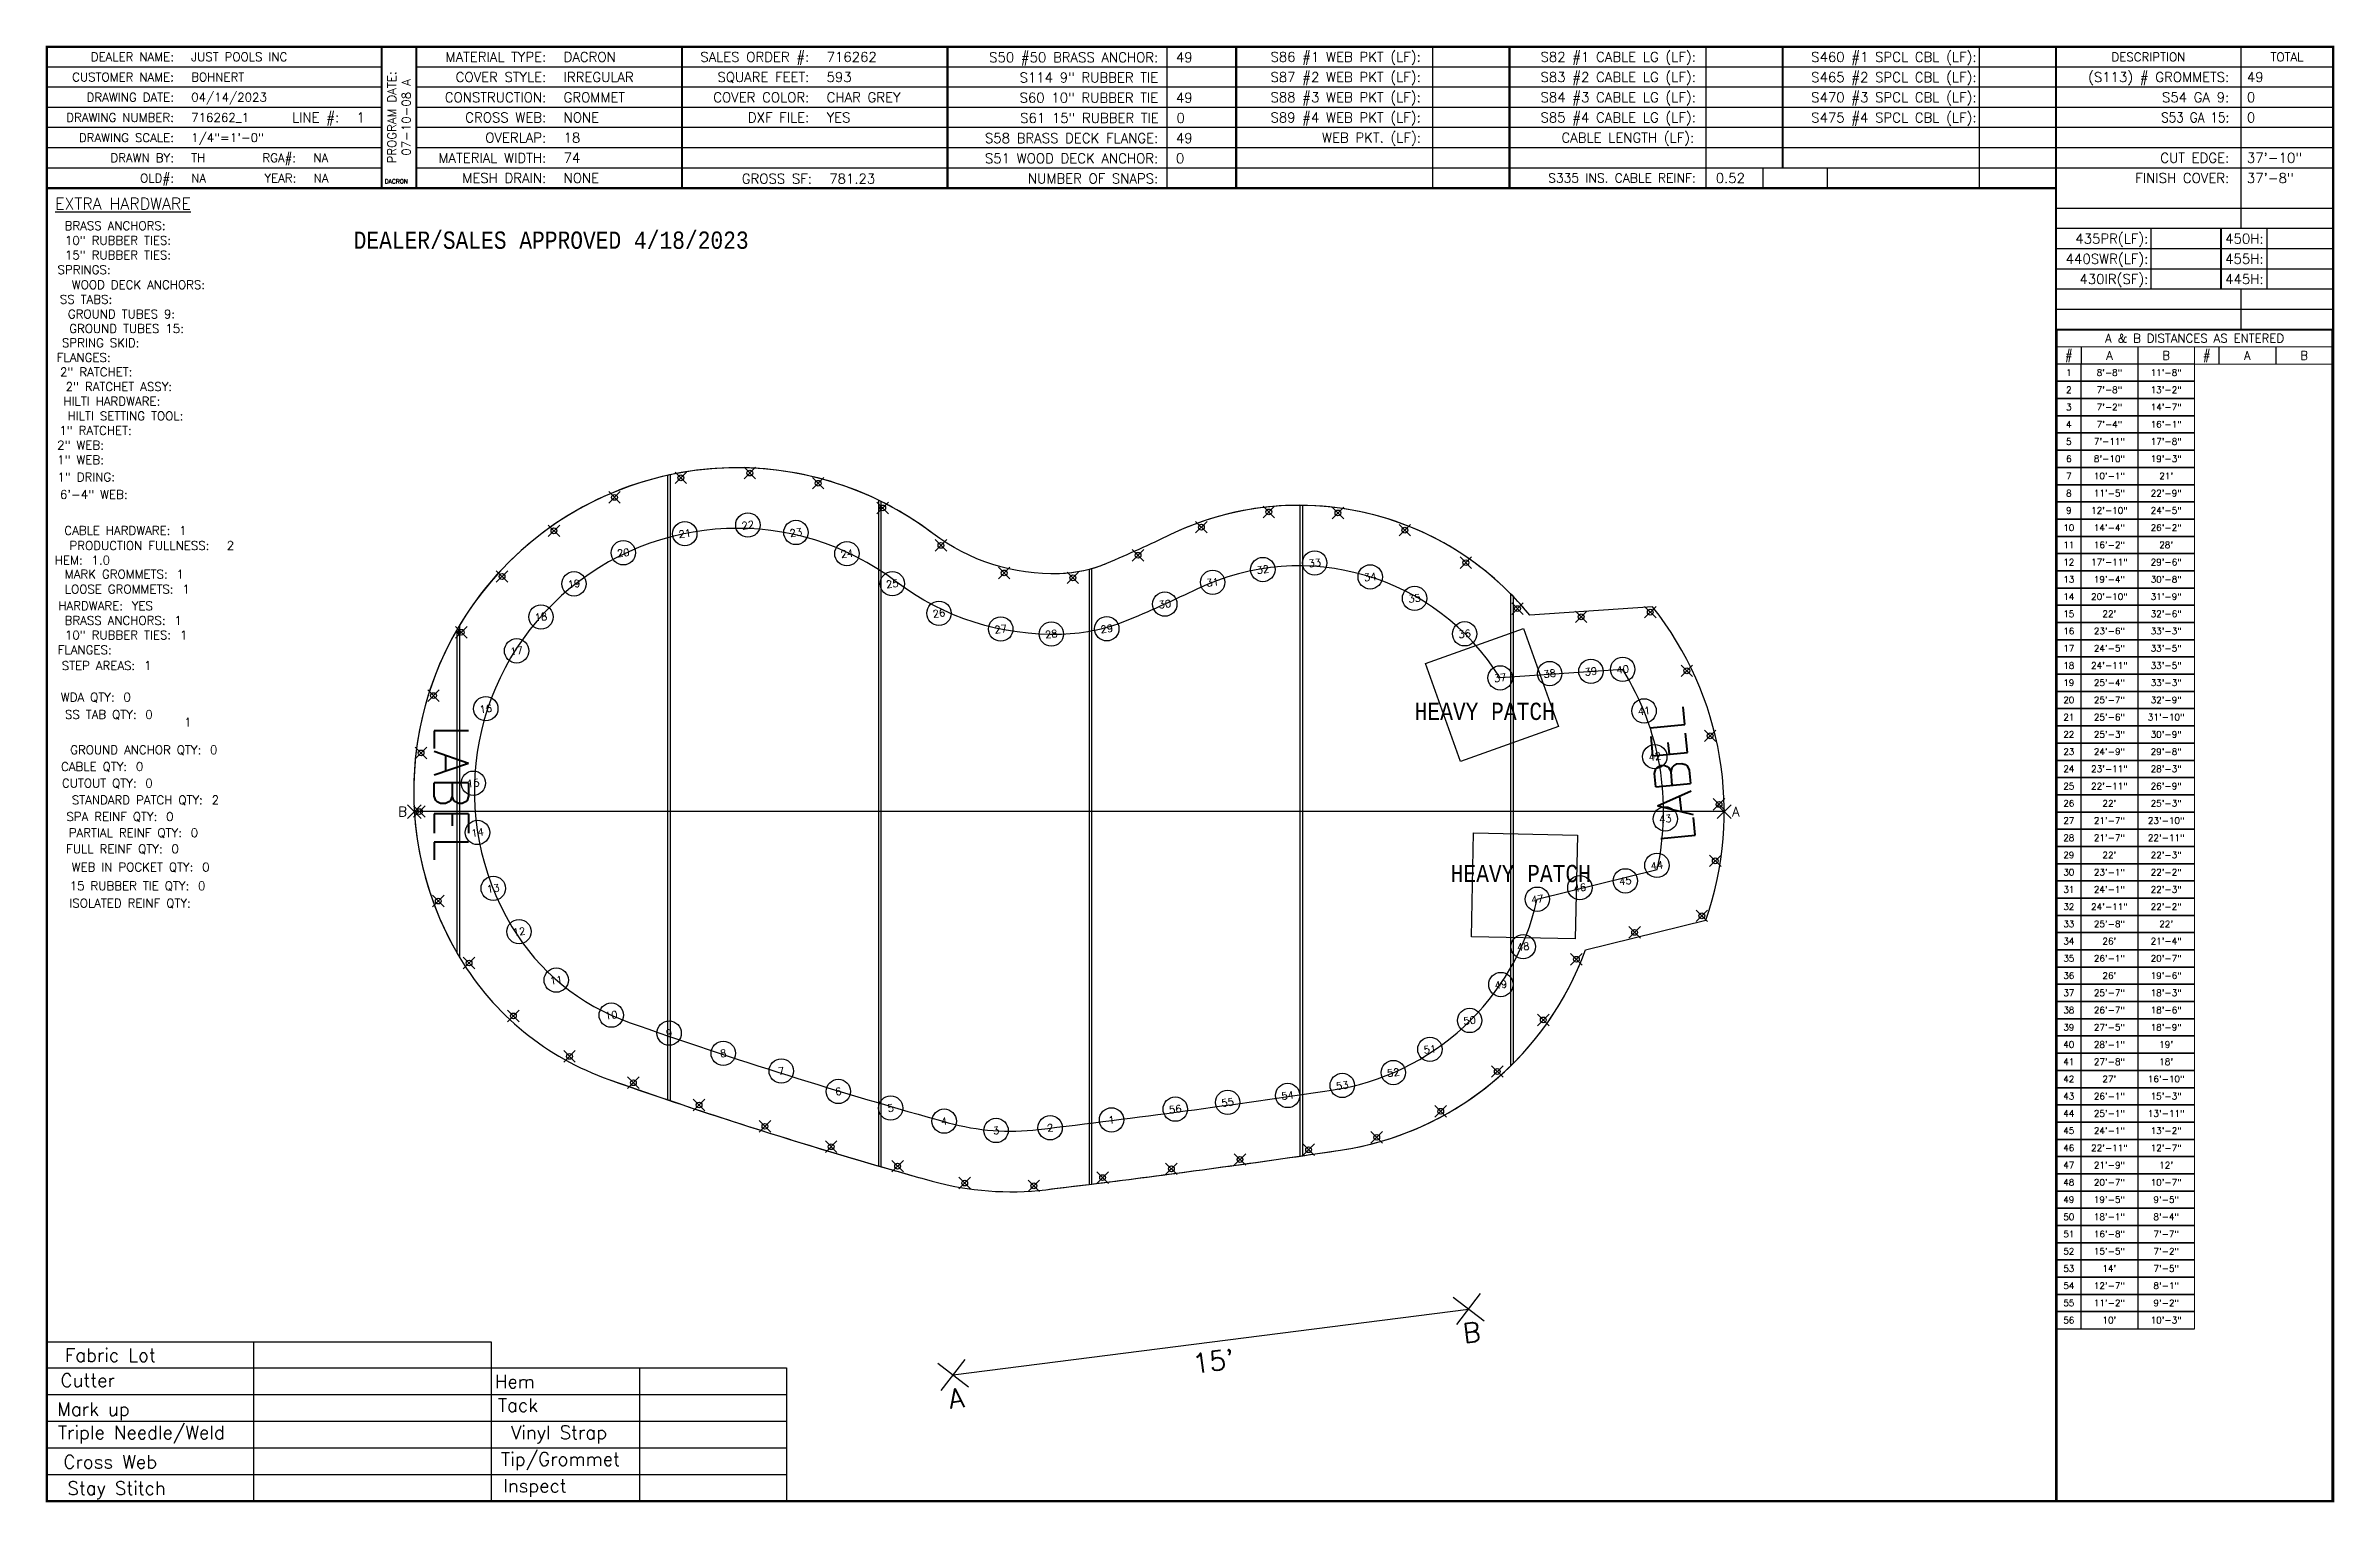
# Paper-space layout 'Drawing' of a CAD drawing. Header units: inches. Extents: x 0 to 198, y 0 to 126.
# The model-space entities are those that its viewports show. They can reach past a viewport. Long polylines and large blocks are cut down to what shows.
import ezdxf
from ezdxf.enums import TextEntityAlignment as Align

# ---------------------------------------------------------------- set-up
doc = ezdxf.new("R2010")
doc.units = ezdxf.units.IN
doc.header["$LTSCALE"] = 12
doc.header["$MEASUREMENT"] = 0
doc.header["$PDMODE"] = 35
doc.header["$PDSIZE"] = 2
doc.linetypes.add('HIDDEN', pattern=[0.375, 0.25, -0.125])
doc.layers.get('0').update_dxf_attribs({"linetype": 'CONTINUOUS'})
doc.layers.get('DEFPOINTS').update_dxf_attribs({"linetype": 'CONTINUOUS'})
for name, color, linetype in [('AB_POINT_LIST', 2, 'CONTINUOUS'), ('AB_POINT_MARKER', 2, 'CONTINUOUS'), ('AB_REFERENCE_LINE', 7, 'CONTINUOUS'), ('ALIGNMENT_LINE', 2, 'CONTINUOUS'), ('BORDER', 6, 'CONTINUOUS'), ('COVER_HEM', 5, 'CONTINUOUS'), ('CUT_PANELS-1', 252, 'CONTINUOUS'), ('CUT_PANELS-2', 252, 'CONTINUOUS'), ('CUT_PANELS-3', 252, 'CONTINUOUS'), ('CUT_PANELS-4', 252, 'CONTINUOUS'), ('CUT_PANELS-5', 252, 'CONTINUOUS'), ('CUT_PANELS-6', 252, 'CONTINUOUS'), ('CUT_PANELS-7', 252, 'CONTINUOUS'), ('GROMMET_MARK', 40, 'CONTINUOUS'), ('INFORMATION', 2, 'CONTINUOUS'), ('POOL_OUTLINE', 4, 'CONTINUOUS'), ('STANDARD_PATCH', 30, 'HIDDEN'), ('TEXT', 7, 'CONTINUOUS')]:
    doc.layers.add(name, color=color, linetype=linetype)
doc.styles.add('designer', font='monotxt.shx', dxfattribs={"width": 0.85})
doc.styles.get("Standard").update_dxf_attribs({"font": 'ROMANS'})
doc.styles.add('TITLEBLOCK1', font='ROMANS')
doc.styles.add('TITLEBLOCK2', font='romans.shx')

psp = doc.layouts.new('Drawing')

# ---------------------------------------------------------------- texts
at = {"style": 'designer', "width": 0.85}
for s, p in [('DEALER/SALES APPROVED 4/18/2023', (26.57, 108.5)), ('HEAVY PATCH', (118.46, 67.68)), ('HEAVY PATCH', (121.58, 53.63))]:
    psp.add_text(s, height=1.5, dxfattribs=at).set_placement(p)
at = {"layer": 'INFORMATION', "style": 'TITLEBLOCK1'}
for s, p in [('DESCRIPTION', (182, 125.12)), ('TOTAL', (194, 125.12))]:
    psp.add_text(s, height=0.75, dxfattribs=at).set_placement(p, align=Align.MIDDLE)
at = {"layer": 'INFORMATION'}
for s, height, p in [('DACRON', 0.375, (29.26, 114.16)), ('%%UEXTRA HARDWARE', 1, (0.72, 111.91))]:
    psp.add_text(s, height=height, dxfattribs=at).set_placement(p)
at = {"layer": 'INFORMATION', "insert": (30.5, 119.88), "char_height": 0.75, "width": 9.0547, "attachment_point": 5, "rotation": 90}
psp.add_mtext('PROGRAM DATE:\\P07-10-08 A', dxfattribs=at)
at = {"layer": 'INFORMATION', "width": 18.4712, "attachment_point": 2}
for s, insert, char_height in [('Fabric Lot', (5.5, 13.23), 1.154), ('Cutter', (3.54, 11.05), 1.154), ('Hem', (40.53, 10.94), 1.154), ('Mark up', (4.03, 8.56), 1.154), ('Tack', (40.79, 8.89), 1.154), ('Vinyl Strap', (44.36, 6.54), 1.1545), ('Cross Web', (5.49, 3.98), 1.154), ('Tip/Grommet', (44.48, 4.23), 1.1545), ('Stay Stitch', (6.04, 1.7), 1.1545), ('Inspect', (42.27, 1.92), 1.154)]:
    psp.add_mtext(s, dxfattribs=dict(at, insert=insert, char_height=char_height))
at = {"layer": 'INFORMATION', "insert": (8.18, 6.54), "char_height": 1.1545, "width": 18.4712, "attachment_point": 2, "style": 'TITLEBLOCK2'}
psp.add_mtext('Triple Needle/Weld', dxfattribs=at)
at = {"layer": 'TEXT', "style": 'TITLEBLOCK1'}
for rotation, p in [(95.3589, (142.8, 57.18)), (270, (33.53, 67.26))]:
    psp.add_text('LABEL', height=3, rotation=rotation, dxfattribs=at).set_placement(p)

msp = doc.modelspace()

# ---------------------------------------------------------------- blocks, each defined once
blk = doc.blocks.new('DXF_FILE')
at = {"style": 'TITLEBLOCK1'}
blk.add_text('DXF FILE:', height=0.844, dxfattribs=at).set_placement((11.74, 0.86), align=Align.MIDDLE_RIGHT)
at = {"style": 'TITLEBLOCK2'}
blk.add_attdef('DXF_FILE', text='', height=0.844, dxfattribs=at).set_placement((13.24, 0.86), align=Align.MIDDLE_LEFT)
blk = doc.blocks.new('COLOR')
at = {"style": 'TITLEBLOCK1'}
blk.add_text('COVER COLOR:', height=0.8438, dxfattribs=at).set_placement((11.74, 0.86), align=Align.MIDDLE_RIGHT)
at = {"style": 'TITLEBLOCK2'}
blk.add_attdef('COVER_COLOR', text='', height=0.844, dxfattribs=at).set_placement((13.24, 0.86), align=Align.MIDDLE_LEFT)
blk = doc.blocks.new('DRAWN_BY')
at = {"style": 'TITLEBLOCK1'}
blk.add_text('DRAWN BY:', height=0.75, dxfattribs=at).set_placement((10.94, 0.86), align=Align.MIDDLE_RIGHT)
at = {"style": 'TITLEBLOCK2'}
blk.add_attdef('DRAWN_BY', text='', height=0.75, dxfattribs=at).set_placement((12.44, 0.86), align=Align.MIDDLE_LEFT)
blk = doc.blocks.new('DRAWING_SCALE')
at = {"style": 'TITLEBLOCK1'}
blk.add_text('DRAWING SCALE:', height=0.75, dxfattribs=at).set_placement((10.94, 0.86), align=Align.MIDDLE_RIGHT)
at = {"style": 'TITLEBLOCK2'}
blk.add_attdef('DRAWING_SCALE', text='', height=0.75, dxfattribs=at).set_placement((12.44, 0.86), align=Align.MIDDLE_LEFT)
blk = doc.blocks.new('DRAWING_NUMBER')
at = {"style": 'TITLEBLOCK1'}
blk.add_text('DRAWING NUMBER:', height=0.75, dxfattribs=at).set_placement((10.94, 0.86), align=Align.MIDDLE_RIGHT)
at = {"style": 'TITLEBLOCK2'}
blk.add_attdef('DRAWING_NUMBER', text='', height=0.75, dxfattribs=at).set_placement((12.44, 0.86), align=Align.MIDDLE_LEFT)
blk = doc.blocks.new('DRAWING_DATE')
at = {"style": 'TITLEBLOCK1'}
blk.add_text('DRAWING DATE:', height=0.75, dxfattribs=at).set_placement((10.94, 0.86), align=Align.MIDDLE_RIGHT)
at = {"style": 'TITLEBLOCK2'}
blk.add_attdef('DRAWING_DATE', text='', height=0.75, dxfattribs=at).set_placement((12.44, 0.86), align=Align.MIDDLE_LEFT)
blk = doc.blocks.new('CUSTOMER_NAME')
at = {"style": 'TITLEBLOCK1'}
blk.add_text('CUSTOMER NAME:', height=0.75, dxfattribs=at).set_placement((10.94, 0.86), align=Align.MIDDLE_RIGHT)
at = {"style": 'TITLEBLOCK2'}
blk.add_attdef('CUSTOMER_NAME', text='', height=0.75, dxfattribs=at).set_placement((12.44, 0.86), align=Align.MIDDLE_LEFT)
blk = doc.blocks.new('DEALER_NAME')
at = {"style": 'TITLEBLOCK1'}
blk.add_text('DEALER NAME:', height=0.75, dxfattribs=at).set_placement((10.94, 0.86), align=Align.MIDDLE_RIGHT)
at = {"style": 'TITLEBLOCK2'}
blk.add_attdef('DEALER_NAME', text='', height=0.75, dxfattribs=at).set_placement((12.44, 0.86), align=Align.MIDDLE_LEFT)
blk = doc.blocks.new('SALES_ORDER')
at = {"style": 'TITLEBLOCK1'}
blk.add_text('SALES ORDER #:', height=0.8438, dxfattribs=at).set_placement((11.74, 0.86), align=Align.MIDDLE_RIGHT)
at = {"style": 'TITLEBLOCK2'}
blk.add_attdef('SALES_ORDER', text='', height=0.844, dxfattribs=at).set_placement((13.24, 0.86), align=Align.MIDDLE_LEFT)
blk = doc.blocks.new('SQUARE_FEET')
at = {"style": 'TITLEBLOCK1'}
blk.add_text('SQUARE FEET:', height=0.8438, dxfattribs=at).set_placement((11.74, 0.86), align=Align.MIDDLE_RIGHT)
at = {"style": 'TITLEBLOCK2'}
blk.add_attdef('SQUARE_FEET', text='', height=0.844, dxfattribs=at).set_placement((13.24, 0.86), align=Align.MIDDLE_LEFT)
blk = doc.blocks.new('MESH_DRAIN')
at = {"style": 'TITLEBLOCK1'}
blk.add_text('MESH DRAIN:', height=0.8438, dxfattribs=at).set_placement((11.74, 0.86), align=Align.MIDDLE_RIGHT)
at = {"style": 'TITLEBLOCK2'}
blk.add_attdef('MESH_DRAIN', text='', height=0.844, dxfattribs=at).set_placement((13.24, 0.86), align=Align.MIDDLE_LEFT)
blk = doc.blocks.new('MATERIAL_WIDTH')
at = {"style": 'TITLEBLOCK1'}
blk.add_text('MATERIAL WIDTH:', height=0.8438, dxfattribs=at).set_placement((11.33, 0.86), align=Align.MIDDLE_RIGHT)
at = {"style": 'TITLEBLOCK2'}
blk.add_attdef('MATERIAL_WIDTH', text='', height=0.844, dxfattribs=at).set_placement((12.83, 0.86), align=Align.MIDDLE_LEFT)
blk = doc.blocks.new('OVERLAP')
at = {"style": 'TITLEBLOCK1'}
blk.add_text('OVERLAP:', height=0.844, dxfattribs=at).set_placement((11.33, 0.86), align=Align.MIDDLE_RIGHT)
at = {"style": 'TITLEBLOCK2'}
blk.add_attdef('OVERLAP', text='', height=0.844, dxfattribs=at).set_placement((12.83, 0.86), align=Align.MIDDLE_LEFT)
blk = doc.blocks.new('WEB_SPACING')
at = {"style": 'TITLEBLOCK1'}
blk.add_text('CROSS WEB:', height=0.844, dxfattribs=at).set_placement((11.33, 0.86), align=Align.MIDDLE_RIGHT)
at = {"style": 'TITLEBLOCK2'}
blk.add_attdef('CROSS_WEB', text='', height=0.844, dxfattribs=at).set_placement((12.83, 0.86), align=Align.MIDDLE_LEFT)
blk = doc.blocks.new('CONSTRUCT')
at = {"style": 'TITLEBLOCK1'}
blk.add_text('CONSTRUCTION:', height=0.8438, dxfattribs=at).set_placement((11.33, 0.86), align=Align.MIDDLE_RIGHT)
at = {"style": 'TITLEBLOCK2'}
blk.add_attdef('CONSTRUCTION', text='', height=0.844, dxfattribs=at).set_placement((12.83, 0.86), align=Align.MIDDLE_LEFT)
blk = doc.blocks.new('STYLE')
at = {"style": 'TITLEBLOCK1'}
blk.add_text('COVER STYLE:', height=0.8438, dxfattribs=at).set_placement((11.33, 0.86), align=Align.MIDDLE_RIGHT)
at = {"style": 'TITLEBLOCK2'}
blk.add_attdef('COVER_STYLE', text='', height=0.844, dxfattribs=at).set_placement((12.83, 0.86), align=Align.MIDDLE_LEFT)
blk = doc.blocks.new('MATERIAL')
at = {"style": 'TITLEBLOCK1'}
blk.add_text('MATERIAL TYPE:', height=0.8438, dxfattribs=at).set_placement((11.33, 0.86), align=Align.MIDDLE_RIGHT)
at = {"style": 'TITLEBLOCK2'}
blk.add_attdef('MATERIAL_TYPE', text='', height=0.844, dxfattribs=at).set_placement((12.83, 0.86), align=Align.MIDDLE_LEFT)
blk = doc.blocks.new('GROMMETS')
at = {"style": 'TITLEBLOCK1'}
blk.add_text('(S113) # GROMMETS:', height=0.8438, dxfattribs=at).set_placement((-0.99, 0.86), align=Align.MIDDLE_RIGHT)
at = {"style": 'TITLEBLOCK2'}
blk.add_attdef('TOTAL', text='', height=0.844, dxfattribs=at).set_placement((0.54, 0.86), align=Align.MIDDLE_LEFT)
blk = doc.blocks.new('CUT_EDGE')
at = {"style": 'TITLEBLOCK1'}
blk.add_text('CUT EDGE:', height=0.844, dxfattribs=at).set_placement((-0.99, 0.86), align=Align.MIDDLE_RIGHT)
at = {"style": 'TITLEBLOCK2'}
blk.add_attdef('TOTAL', text='', height=0.844, dxfattribs=at).set_placement((0.54, 0.86), align=Align.MIDDLE_LEFT)
blk = doc.blocks.new('FINISH_COVER')
at = {"style": 'TITLEBLOCK1'}
blk.add_text('FINISH COVER:', height=0.8438, dxfattribs=at).set_placement((-0.99, 0.86), align=Align.MIDDLE_RIGHT)
at = {"style": 'TITLEBLOCK2'}
blk.add_attdef('TOTAL', text='', height=0.844, dxfattribs=at).set_placement((0.54, 0.86), align=Align.MIDDLE_LEFT)
blk = doc.blocks.new('INS_CABLE_REINF')
at = {"style": 'TITLEBLOCK1'}
blk.add_text('S335 INS. CABLE REINF:', height=0.7812, dxfattribs=at).set_placement((-0.99, 0.86), align=Align.MIDDLE_RIGHT)
at = {"style": 'TITLEBLOCK2'}
for tag, p in [('RATE', (2, 0.86)), ('QUANTITY', (7.5, 0.86)), ('TOTAL', (13.5, 0.86))]:
    blk.add_attdef(tag, text='', height=0.844, dxfattribs=at).set_placement(p, align=Align.MIDDLE)
blk = doc.blocks.new('CABLE_LENGTH')
at = {"style": 'TITLEBLOCK1'}
blk.add_text('CABLE LENGTH (LF):', height=0.8438, dxfattribs=at).set_placement((-1, 0.88), align=Align.MIDDLE_RIGHT)
at = {"style": 'TITLEBLOCK2'}
blk.add_attdef('TOTAL', text='', height=0.844, dxfattribs=at).set_placement((0.53, 0.88), align=Align.MIDDLE_LEFT)
blk = doc.blocks.new('GROSS_SF')
at = {"style": 'TITLEBLOCK1'}
blk.add_text('GROSS SF:', height=0.844, dxfattribs=at).set_placement((11.14, 0.88), align=Align.MIDDLE_RIGHT)
at = {"style": 'TITLEBLOCK2'}
blk.add_attdef('GROSS_SF', text='', height=0.844, dxfattribs=at).set_placement((12.64, 0.88), align=Align.MIDDLE_LEFT)
blk = doc.blocks.new('CABLE_LENGTH_1_SALES_ENTRY')
at = {"style": 'TITLEBLOCK1'}
blk.add_text('S82 #1 CABLE LG (LF):', height=0.8438, dxfattribs=at).set_placement((15.56, 0.88), align=Align.MIDDLE_RIGHT)
at = {"style": 'TITLEBLOCK2'}
blk.add_attdef('TOTAL', text='', height=0.844, dxfattribs=at).set_placement((16.53, 0.88), align=Align.MIDDLE_LEFT)
blk = doc.blocks.new('CABLE_LENGTH_2_SALES_ENTRY')
at = {"style": 'TITLEBLOCK1'}
blk.add_text('S83 #2 CABLE LG (LF):', height=0.8438, dxfattribs=at).set_placement((15.56, 0.88), align=Align.MIDDLE_RIGHT)
at = {"style": 'TITLEBLOCK2'}
blk.add_attdef('TOTAL', text='', height=0.844, dxfattribs=at).set_placement((16.53, 0.88), align=Align.MIDDLE_LEFT)
blk = doc.blocks.new('CABLE_LENGTH_3_SALES_ENTRY')
at = {"style": 'TITLEBLOCK1'}
blk.add_text('S84 #3 CABLE LG (LF):', height=0.8438, dxfattribs=at).set_placement((15.56, 0.88), align=Align.MIDDLE_RIGHT)
at = {"style": 'TITLEBLOCK2'}
blk.add_attdef('TOTAL', text='', height=0.844, dxfattribs=at).set_placement((16.53, 0.88), align=Align.MIDDLE_LEFT)
blk = doc.blocks.new('CABLE_LENGTH_4_SALES_ENTRY')
at = {"style": 'TITLEBLOCK1'}
blk.add_text('S85 #4 CABLE LG (LF):', height=0.8438, dxfattribs=at).set_placement((15.56, 0.88), align=Align.MIDDLE_RIGHT)
at = {"style": 'TITLEBLOCK2'}
blk.add_attdef('TOTAL', text='', height=0.844, dxfattribs=at).set_placement((16.53, 0.88), align=Align.MIDDLE_LEFT)
blk = doc.blocks.new('S50')
at = {"style": 'TITLEBLOCK1'}
blk.add_text('S50 #50 BRASS ANCHOR:', height=0.8438, dxfattribs=at).set_placement((17.3, 0.84), align=Align.MIDDLE_RIGHT)
at = {"style": 'TITLEBLOCK2'}
blk.add_attdef('S50', text='', height=0.844, dxfattribs=at).set_placement((18.83, 0.84), align=Align.MIDDLE_LEFT)
blk = doc.blocks.new('S51')
at = {"style": 'TITLEBLOCK1'}
blk.add_text('S51 WOOD DECK ANCHOR:', height=0.8438, dxfattribs=at).set_placement((17.3, 0.84), align=Align.MIDDLE_RIGHT)
at = {"style": 'TITLEBLOCK2'}
blk.add_attdef('S51', text='', height=0.844, dxfattribs=at).set_placement((18.83, 0.84), align=Align.MIDDLE_LEFT)
blk = doc.blocks.new('S58')
at = {"style": 'TITLEBLOCK1'}
blk.add_text('S58 BRASS DECK FLANGE:', height=0.8438, dxfattribs=at).set_placement((17.3, 0.84), align=Align.MIDDLE_RIGHT)
at = {"style": 'TITLEBLOCK2'}
blk.add_attdef('S58', text='', height=0.844, dxfattribs=at).set_placement((18.83, 0.84), align=Align.MIDDLE_LEFT)
blk = doc.blocks.new('S60')
at = {"style": 'TITLEBLOCK1'}
blk.add_text('S60 10" RUBBER TIE', height=0.8438, dxfattribs=at).set_placement((17.3, 0.84), align=Align.MIDDLE_RIGHT)
at = {"style": 'TITLEBLOCK2'}
blk.add_attdef('S60', text='', height=0.844, dxfattribs=at).set_placement((18.83, 0.84), align=Align.MIDDLE_LEFT)
blk = doc.blocks.new('S61')
at = {"style": 'TITLEBLOCK1'}
blk.add_text('S61 15" RUBBER TIE', height=0.8438, dxfattribs=at).set_placement((17.3, 0.84), align=Align.MIDDLE_RIGHT)
at = {"style": 'TITLEBLOCK2'}
blk.add_attdef('S61', text='', height=0.844, dxfattribs=at).set_placement((18.83, 0.84), align=Align.MIDDLE_LEFT)
blk = doc.blocks.new('S114')
at = {"style": 'TITLEBLOCK1'}
blk.add_text('S114 9" RUBBER TIE', height=0.8438, dxfattribs=at).set_placement((17.3, 0.84), align=Align.MIDDLE_RIGHT)
at = {"style": 'TITLEBLOCK2'}
blk.add_attdef('S114', text='', height=0.844, dxfattribs=at).set_placement((18.83, 0.84), align=Align.MIDDLE_LEFT)
blk = doc.blocks.new('HEM')
at = {"style": 'TITLEBLOCK1'}
blk.add_text('HEM:', height=0.75, dxfattribs=at).set_placement((0, 0), align=Align.MIDDLE_RIGHT)
at = {"style": 'TITLEBLOCK2'}
blk.add_attdef('HEM', text='', height=0.75, dxfattribs=at).set_placement((0.76, 0), align=Align.MIDDLE_LEFT)
blk = doc.blocks.new('FULLNESS')
at = {"style": 'TITLEBLOCK1'}
blk.add_text('PRODUCTION FULLNESS:', height=0.75, dxfattribs=at).set_placement((13.85, -0.86), align=Align.MIDDLE_RIGHT)
at = {"style": 'TITLEBLOCK2'}
blk.add_attdef('PRODUCTION_FULLNESS', text='', height=0.75, dxfattribs=at).set_placement((15.35, -0.86), align=Align.MIDDLE_LEFT)
blk = doc.blocks.new('MARK_GROMMETS')
at = {"style": 'TITLEBLOCK1'}
blk.add_text('MARK GROMMETS:', height=0.75, dxfattribs=at).set_placement((0, 0), align=Align.MIDDLE_RIGHT)
at = {"style": 'TITLEBLOCK2'}
blk.add_attdef('MARK_GROMMETS', text='', height=0.75, dxfattribs=at).set_placement((0.76, 0), align=Align.MIDDLE_LEFT)
blk = doc.blocks.new('HARDWARE')
at = {"style": 'TITLEBLOCK1'}
blk.add_text('HARDWARE:', height=0.75, dxfattribs=at).set_placement((0, 0), align=Align.MIDDLE_RIGHT)
at = {"style": 'TITLEBLOCK2'}
blk.add_attdef('HARDWARE', text='', height=0.75, dxfattribs=at).set_placement((0.76, 0), align=Align.MIDDLE_LEFT)
blk = doc.blocks.new('BRASS_ANCHORS')
at = {"style": 'TITLEBLOCK1'}
blk.add_text('BRASS ANCHORS:', height=0.75, dxfattribs=at).set_placement((10.28, -7.41), align=Align.MIDDLE_RIGHT)
at = {"style": 'TITLEBLOCK2'}
blk.add_attdef('BRASS_ANCHORS', text='', height=0.75, dxfattribs=at).set_placement((11.04, -7.41), align=Align.MIDDLE_LEFT)
blk = doc.blocks.new('flanges')
at = {"style": 'TITLEBLOCK1'}
blk.add_text('FLANGES:', height=0.75, dxfattribs=at).set_placement((0, 0), align=Align.MIDDLE_RIGHT)
at = {"style": 'TITLEBLOCK2'}
blk.add_attdef('FLANGES', text='', height=0.75, dxfattribs=at).set_placement((0.76, 0), align=Align.MIDDLE_LEFT)
blk = doc.blocks.new('10_RUBBER_TIES')
at = {"style": 'TITLEBLOCK1'}
blk.add_text('10" RUBBER TIES:', height=0.75, dxfattribs=at).set_placement((10.76, -8.54), align=Align.MIDDLE_RIGHT)
at = {"style": 'TITLEBLOCK2'}
blk.add_attdef('10_RUBBER_TIES', text='', height=0.75, dxfattribs=at).set_placement((11.53, -8.54), align=Align.MIDDLE_LEFT)
blk = doc.blocks.new('EH_BRASS_ANCHORS')
at = {"style": 'TITLEBLOCK1'}
blk.add_text('BRASS ANCHORS:', height=0.75, dxfattribs=at).set_placement((10.28, 0), align=Align.MIDDLE_RIGHT)
at = {"style": 'TITLEBLOCK2'}
blk.add_attdef('EXTRA_BRASS_ANCHORS', text='', height=0.75, dxfattribs=at).set_placement((11.04, 0), align=Align.MIDDLE_LEFT)
blk = doc.blocks.new('EH_10_RUBBER_TIES')
at = {"style": 'TITLEBLOCK1'}
blk.add_text('10" RUBBER TIES:', height=0.75, dxfattribs=at).set_placement((10.76, 0), align=Align.MIDDLE_RIGHT)
at = {"style": 'TITLEBLOCK2'}
blk.add_attdef('EXTRA_10_RUBBER_TIES', text='', height=0.75, dxfattribs=at).set_placement((11.53, 0), align=Align.MIDDLE_LEFT)
blk = doc.blocks.new('EH_15_RUBBER_TIES')
at = {"style": 'TITLEBLOCK1'}
blk.add_text('15" RUBBER TIES:', height=0.75, dxfattribs=at).set_placement((10.76, 0), align=Align.MIDDLE_RIGHT)
at = {"style": 'TITLEBLOCK2'}
blk.add_attdef('EXTRA_15_RUBBER_TIES', text='', height=0.75, dxfattribs=at).set_placement((11.53, 0), align=Align.MIDDLE_LEFT)
blk = doc.blocks.new('EH_SPRINGS')
at = {"style": 'TITLEBLOCK1'}
blk.add_text('SPRINGS:', height=0.75, dxfattribs=at).set_placement((5.52, 0), align=Align.MIDDLE_RIGHT)
at = {"style": 'TITLEBLOCK2'}
blk.add_attdef('EXTRA_SPRINGS', text='', height=0.75, dxfattribs=at).set_placement((6.28, 0), align=Align.MIDDLE_LEFT)
blk = doc.blocks.new('EH_WOOD_DECK_ANCHORS')
at = {"style": 'TITLEBLOCK1'}
blk.add_text('WOOD DECK ANCHORS:', height=0.75, dxfattribs=at).set_placement((13.7, -0.04), align=Align.MIDDLE_RIGHT)
at = {"style": 'TITLEBLOCK2'}
blk.add_attdef('EXTRA_WOOD_DECK_ANCHORS', text='', height=0.75, dxfattribs=at).set_placement((14.46, -0.04), align=Align.MIDDLE_LEFT)
blk = doc.blocks.new('EH_SS_TABS')
at = {"style": 'TITLEBLOCK1'}
blk.add_text('SS TABS:', height=0.75, dxfattribs=at).set_placement((5.66, -0.04), align=Align.MIDDLE_RIGHT)
at = {"style": 'TITLEBLOCK2'}
blk.add_attdef('EXTRA_SS_TABS', text='', height=0.75, dxfattribs=at).set_placement((6.43, -0.04), align=Align.MIDDLE_LEFT)
blk = doc.blocks.new('EH_SKID')
at = {"style": 'TITLEBLOCK1'}
blk.add_text('SPRING SKID:', height=0.75, dxfattribs=at).set_placement((8.02, 0), align=Align.MIDDLE_RIGHT)
at = {"style": 'TITLEBLOCK2'}
blk.add_attdef('EXTRA_SPRING_SKID', text='', height=0.75, dxfattribs=at).set_placement((8.78, 0), align=Align.MIDDLE_LEFT)
blk = doc.blocks.new('EH_FLANGES')
at = {"style": 'TITLEBLOCK1'}
blk.add_text('FLANGES:', height=0.75, dxfattribs=at).set_placement((5.52, 0), align=Align.MIDDLE_RIGHT)
at = {"style": 'TITLEBLOCK2'}
blk.add_attdef('EXTRA_FLANGES', text='', height=0.75, dxfattribs=at).set_placement((6.28, 0), align=Align.MIDDLE_LEFT)
blk = doc.blocks.new('EH_2_RATCHET')
at = {"style": 'TITLEBLOCK1'}
blk.add_text('2" RATCHET:', height=0.75, dxfattribs=at).set_placement((7.41, 0), align=Align.MIDDLE_RIGHT)
at = {"style": 'TITLEBLOCK2'}
blk.add_attdef('EXTRA_2_RATCHET', text='', height=0.75, dxfattribs=at).set_placement((8.17, 0), align=Align.MIDDLE_LEFT)
blk = doc.blocks.new('EH_HILTI_HARDWARE')
at = {"style": 'TITLEBLOCK1'}
blk.add_text('HILTI HARDWARE:', height=0.75, dxfattribs=at).set_placement((9.82, 0), align=Align.MIDDLE_RIGHT)
at = {"style": 'TITLEBLOCK2'}
blk.add_attdef('EXTRA_HILTI_HARDWARE', text='', height=0.75, dxfattribs=at).set_placement((10.59, 0), align=Align.MIDDLE_LEFT)
blk = doc.blocks.new('EH_HILTI_SETTING_TOOL')
at = {"style": 'TITLEBLOCK1'}
blk.add_text('HILTI SETTING TOOL:', height=0.75, dxfattribs=at).set_placement((11.82, 0), align=Align.MIDDLE_RIGHT)
at = {"style": 'TITLEBLOCK2'}
blk.add_attdef('EXTRA_HILTI_SETTING_TOOL', text='', height=0.75, dxfattribs=at).set_placement((12.59, 0), align=Align.MIDDLE_LEFT)
blk = doc.blocks.new('EH_1_RATCHET')
at = {"style": 'TITLEBLOCK1'}
blk.add_text('1" RATCHET:', height=0.75, dxfattribs=at).set_placement((7.35, 0), align=Align.MIDDLE_RIGHT)
at = {"style": 'TITLEBLOCK2'}
blk.add_attdef('EXTRA_1_RATCHET', text='', height=0.75, dxfattribs=at).set_placement((8.11, 0), align=Align.MIDDLE_LEFT)
blk = doc.blocks.new('EH_2_WEB')
at = {"style": 'TITLEBLOCK1'}
blk.add_text('2" WEB:', height=0.75, dxfattribs=at).set_placement((4.94, 0), align=Align.MIDDLE_RIGHT)
at = {"style": 'TITLEBLOCK2'}
blk.add_attdef('EXTRA_2_WEB', text='', height=0.75, dxfattribs=at).set_placement((5.7, 0), align=Align.MIDDLE_LEFT)
blk = doc.blocks.new('EH_1_WEB')
at = {"style": 'TITLEBLOCK1'}
blk.add_text('1" WEB:', height=0.75, dxfattribs=at).set_placement((4.94, 0), align=Align.MIDDLE_RIGHT)
at = {"style": 'TITLEBLOCK2'}
blk.add_attdef('EXTRA_1_WEB', text='', height=0.75, dxfattribs=at).set_placement((5.7, 0), align=Align.MIDDLE_LEFT)
blk = doc.blocks.new('EH_2_RATCHET_ASSY')
at = {"style": 'TITLEBLOCK1'}
blk.add_text('2" RATCHET ASSY:', height=0.75, dxfattribs=at).set_placement((10.85, 0), align=Align.MIDDLE_RIGHT)
at = {"style": 'TITLEBLOCK2'}
blk.add_attdef('EXTRA_2_RATCHET_ASSY', text='', height=0.75, dxfattribs=at).set_placement((11.61, 0), align=Align.MIDDLE_LEFT)
blk = doc.blocks.new('EH_1_DRING')
at = {"style": 'TITLEBLOCK1'}
blk.add_text('1" DRING:', height=0.75, dxfattribs=at).set_placement((4.94, 0), align=Align.MIDDLE_RIGHT)
at = {"style": 'TITLEBLOCK2'}
blk.add_attdef('EXTRA_1_DRING', text='', height=0.75, dxfattribs=at).set_placement((5.7, 0), align=Align.MIDDLE_LEFT)
blk = doc.blocks.new('ISOLATED_REINF')
at = {"style": 'TITLEBLOCK1'}
blk.add_text('430IR(SF):', height=0.844, dxfattribs=at).set_placement((-0.22, 0.88), align=Align.MIDDLE_RIGHT)
at = {"style": 'TITLEBLOCK2'}
blk.add_attdef('TOTAL', text='', height=0.844, dxfattribs=at).set_placement((0.35, 0.88), align=Align.MIDDLE_LEFT)
blk = doc.blocks.new('PERIM_REINF')
at = {"style": 'TITLEBLOCK1'}
blk.add_text('435PR(LF):', height=0.844, dxfattribs=at).set_placement((-0.22, 0.88), align=Align.MIDDLE_RIGHT)
at = {"style": 'TITLEBLOCK2'}
blk.add_attdef('TOTAL', text='', height=0.844, dxfattribs=at).set_placement((0.35, 0.88), align=Align.MIDDLE_LEFT)
blk = doc.blocks.new('SPA_WALL_REINF')
at = {"style": 'TITLEBLOCK1'}
blk.add_text('440SWR(LF):', height=0.8438, dxfattribs=at).set_placement((-0.22, 0.88), align=Align.MIDDLE_RIGHT)
at = {"style": 'TITLEBLOCK2'}
blk.add_attdef('TOTAL', text='', height=0.844, dxfattribs=at).set_placement((0.35, 0.88), align=Align.MIDDLE_LEFT)
blk = doc.blocks.new('PERIM_REINF_H')
at = {"style": 'TITLEBLOCK1'}
blk.add_text('450H:', height=0.844, dxfattribs=at).set_placement((-0.27, 0.88), align=Align.MIDDLE_RIGHT)
at = {"style": 'TITLEBLOCK2'}
blk.add_attdef('TOTAL', text='', height=0.844, dxfattribs=at).set_placement((0.35, 0.88), align=Align.MIDDLE_LEFT)
blk = doc.blocks.new('SPA_WALL_REINF_H')
at = {"style": 'TITLEBLOCK1'}
blk.add_text('455H:', height=0.844, dxfattribs=at).set_placement((-0.27, 0.88), align=Align.MIDDLE_RIGHT)
at = {"style": 'TITLEBLOCK2'}
blk.add_attdef('TOTAL', text='', height=0.844, dxfattribs=at).set_placement((0.35, 0.88), align=Align.MIDDLE_LEFT)
blk = doc.blocks.new('ISOLATED_REINF_H')
at = {"style": 'TITLEBLOCK1'}
blk.add_text('445H:', height=0.844, dxfattribs=at).set_placement((-0.27, 0.88), align=Align.MIDDLE_RIGHT)
at = {"style": 'TITLEBLOCK2'}
blk.add_attdef('TOTAL', text='', height=0.844, dxfattribs=at).set_placement((0.35, 0.88), align=Align.MIDDLE_LEFT)
blk = doc.blocks.new('WDA_QTY')
at = {"style": 'TITLEBLOCK1'}
blk.add_text('WDA QTY:', height=0.75, dxfattribs=at).set_placement((0, 0), align=Align.MIDDLE_RIGHT)
at = {"style": 'TITLEBLOCK2'}
blk.add_attdef('WDA_QTY', text='', height=0.75, dxfattribs=at).set_placement((0.76, 0), align=Align.MIDDLE_LEFT)
blk = doc.blocks.new('SS_TABS_QTY')
at = {"style": 'TITLEBLOCK1'}
blk.add_text('SS TAB QTY:', height=0.75, dxfattribs=at).set_placement((0, 0), align=Align.MIDDLE_RIGHT)
at = {"style": 'TITLEBLOCK2'}
blk.add_attdef('SS_TAB_QTY', text='', height=0.75, dxfattribs=at).set_placement((0.76, 0), align=Align.MIDDLE_LEFT)
blk = doc.blocks.new('GROUND_ANCHORS_QTY')
at = {"style": 'TITLEBLOCK1'}
blk.add_text('GROUND ANCHOR QTY:', height=0.75, dxfattribs=at).set_placement((0, 0), align=Align.MIDDLE_RIGHT)
at = {"style": 'TITLEBLOCK2'}
blk.add_attdef('GROUND_ANCHOR_QTY', text='', height=0.75, dxfattribs=at).set_placement((0.76, 0), align=Align.MIDDLE_LEFT)
blk = doc.blocks.new('CABLE_QTY')
at = {"style": 'TITLEBLOCK1'}
blk.add_text('CABLE QTY:', height=0.75, dxfattribs=at).set_placement((0, 0), align=Align.MIDDLE_RIGHT)
at = {"style": 'TITLEBLOCK2'}
blk.add_attdef('CABLE_QTY', text='', height=0.75, dxfattribs=at).set_placement((0.76, 0), align=Align.MIDDLE_LEFT)
blk = doc.blocks.new('CUTOUT_QTY')
at = {"style": 'TITLEBLOCK1'}
blk.add_text('CUTOUT QTY:', height=0.75, dxfattribs=at).set_placement((0, 0), align=Align.MIDDLE_RIGHT)
at = {"style": 'TITLEBLOCK2'}
blk.add_attdef('CUTOUT_QTY', text='', height=0.75, dxfattribs=at).set_placement((0.76, 0), align=Align.MIDDLE_LEFT)
blk = doc.blocks.new('STANDARD_PATCH_QTY')
at = {"style": 'TITLEBLOCK1'}
blk.add_text('STANDARD PATCH QTY:', height=0.75, dxfattribs=at).set_placement((0, 0), align=Align.MIDDLE_RIGHT)
at = {"style": 'TITLEBLOCK2'}
blk.add_attdef('STANDARD_PATCH_QTY', text='', height=0.75, dxfattribs=at).set_placement((0.76, 0), align=Align.MIDDLE_LEFT)
blk = doc.blocks.new('SPA_REINF_QTY')
at = {"style": 'TITLEBLOCK1'}
blk.add_text('SPA REINF QTY:', height=0.75, dxfattribs=at).set_placement((0, 0), align=Align.MIDDLE_RIGHT)
at = {"style": 'TITLEBLOCK2'}
blk.add_attdef('SPA_REINF_QTY', text='', height=0.75, dxfattribs=at).set_placement((0.76, 0), align=Align.MIDDLE_LEFT)
blk = doc.blocks.new('PARTIAL_REINF_QTY')
at = {"style": 'TITLEBLOCK1'}
blk.add_text('PARTIAL REINF QTY:', height=0.75, dxfattribs=at).set_placement((0, 0), align=Align.MIDDLE_RIGHT)
at = {"style": 'TITLEBLOCK2'}
blk.add_attdef('PARTIAL_REINF_QTY', text='', height=0.75, dxfattribs=at).set_placement((0.76, 0), align=Align.MIDDLE_LEFT)
blk = doc.blocks.new('FULL_REINF_QTY')
at = {"style": 'TITLEBLOCK1'}
blk.add_text('FULL REINF QTY:', height=0.75, dxfattribs=at).set_placement((0, 0), align=Align.MIDDLE_RIGHT)
at = {"style": 'TITLEBLOCK2'}
blk.add_attdef('FULL_REINF_QTY', text='', height=0.75, dxfattribs=at).set_placement((0.76, 0), align=Align.MIDDLE_LEFT)
blk = doc.blocks.new('WEB_IN_POCKET_QTY')
at = {"style": 'TITLEBLOCK1'}
blk.add_text('WEB IN POCKET QTY:', height=0.75, dxfattribs=at).set_placement((0, 0), align=Align.MIDDLE_RIGHT)
at = {"style": 'TITLEBLOCK2'}
blk.add_attdef('WEB_IN_POCKET_QTY', text='', height=0.75, dxfattribs=at).set_placement((0.76, 0), align=Align.MIDDLE_LEFT)
blk = doc.blocks.new('15_RUBBER_TIES_QTY')
at = {"style": 'TITLEBLOCK1'}
blk.add_text('15 RUBBER TIE QTY:', height=0.75, dxfattribs=at).set_placement((0, 0), align=Align.MIDDLE_RIGHT)
at = {"style": 'TITLEBLOCK2'}
blk.add_attdef('15_RUBBER_TIE_QTY', text='', height=0.75, dxfattribs=at).set_placement((0.76, 0), align=Align.MIDDLE_LEFT)
blk = doc.blocks.new('ISOLATED_REINF_QTY')
at = {"style": 'TITLEBLOCK1'}
blk.add_text('ISOLATED REINF QTY:', height=0.75, dxfattribs=at).set_placement((0, 0), align=Align.MIDDLE_RIGHT)
at = {"style": 'TITLEBLOCK2'}
blk.add_attdef('ISOLATED_REINF_QTY', text='', height=0.75, dxfattribs=at).set_placement((0.76, 0), align=Align.MIDDLE_LEFT)
blk = doc.blocks.new('STEP_AREAS')
at = {"style": 'TITLEBLOCK1'}
blk.add_text('STEP AREAS:', height=0.75, dxfattribs=at).set_placement((0, 0), align=Align.MIDDLE_RIGHT)
at = {"style": 'TITLEBLOCK2'}
blk.add_attdef('STEP_AREAS', text='', height=0.75, dxfattribs=at).set_placement((0.76, 0), align=Align.MIDDLE_LEFT)
blk = doc.blocks.new('rga_num')
at = {"style": 'TITLEBLOCK1'}
blk.add_text('RGA#:', height=0.75, dxfattribs=at).set_placement((0, 0), align=Align.MIDDLE_RIGHT)
at = {"style": 'TITLEBLOCK2'}
blk.add_attdef('RGA#', text='', height=0.75, dxfattribs=at).set_placement((1.5, 0), align=Align.MIDDLE_LEFT)
blk = doc.blocks.new('oldyear')
at = {"style": 'TITLEBLOCK1'}
blk.add_text('YEAR:', height=0.75, dxfattribs=at).set_placement((0, 0), align=Align.MIDDLE_RIGHT)
at = {"style": 'TITLEBLOCK2'}
blk.add_attdef('YEAR', text='', height=0.75, dxfattribs=at).set_placement((1.5, 0), align=Align.MIDDLE_LEFT)
blk = doc.blocks.new('old_num')
at = {"style": 'TITLEBLOCK1'}
blk.add_text('OLD#:', height=0.75, dxfattribs=at).set_placement((0, 0), align=Align.MIDDLE_RIGHT)
at = {"style": 'TITLEBLOCK2'}
blk.add_attdef('OLD#', text='', height=0.75, dxfattribs=at).set_placement((1.5, 0), align=Align.MIDDLE_LEFT)
blk = doc.blocks.new('LINE_NUMBER')
at = {"style": 'TITLEBLOCK1'}
blk.add_text('LINE #:', height=0.844, dxfattribs=at).set_placement((11.1, 0.88), align=Align.MIDDLE_RIGHT)
at = {"style": 'TITLEBLOCK2'}
blk.add_attdef('LINE_NUMBER', text='', height=0.844, dxfattribs=at).set_placement((12.6, 0.88), align=Align.MIDDLE_LEFT)
blk = doc.blocks.new('SNAP_TOTAL')
at = {"style": 'TITLEBLOCK1'}
blk.add_text('NUMBER OF SNAPS:', height=0.8438, dxfattribs=at).set_placement((17.3, 0.84), align=Align.MIDDLE_RIGHT)
at = {"style": 'TITLEBLOCK2'}
blk.add_attdef('TOTAL', text='', height=0.844, dxfattribs=at).set_placement((18.83, 0.84), align=Align.MIDDLE_LEFT)
blk = doc.blocks.new('loose_grommets')
at = {"style": 'TITLEBLOCK1'}
blk.add_text('LOOSE GROMMETS:', height=0.75, dxfattribs=at).set_placement((0.51, -1.3), align=Align.MIDDLE_RIGHT)
at = {"style": 'TITLEBLOCK2'}
blk.add_attdef('LOOSE_GROMMETS', text='', height=0.75, dxfattribs=at).set_placement((1.27, -1.3), align=Align.MIDDLE_LEFT)
blk = doc.blocks.new('WIP_LENGTH_4_SALES_ENTRY')
at = {"style": 'TITLEBLOCK1'}
blk.add_text('S89 #4 WEB PKT (LF):', height=0.8438, dxfattribs=at).set_placement((15.71, 0.88), align=Align.MIDDLE_RIGHT)
at = {"style": 'TITLEBLOCK2'}
blk.add_attdef('TOTAL', text='', height=0.844, dxfattribs=at).set_placement((17.23, 0.88), align=Align.MIDDLE_LEFT)
blk = doc.blocks.new('WIP_LENGTH_3_SALES_ENTRY')
at = {"style": 'TITLEBLOCK1'}
blk.add_text('S88 #3 WEB PKT (LF):', height=0.8438, dxfattribs=at).set_placement((15.71, 0.88), align=Align.MIDDLE_RIGHT)
at = {"style": 'TITLEBLOCK2'}
blk.add_attdef('TOTAL', text='', height=0.844, dxfattribs=at).set_placement((17.23, 0.88), align=Align.MIDDLE_LEFT)
blk = doc.blocks.new('WIP_LENGTH_2_SALES_ENTRY')
at = {"style": 'TITLEBLOCK1'}
blk.add_text('S87 #2 WEB PKT (LF):', height=0.8438, dxfattribs=at).set_placement((15.71, 0.88), align=Align.MIDDLE_RIGHT)
at = {"style": 'TITLEBLOCK2'}
blk.add_attdef('TOTAL', text='', height=0.844, dxfattribs=at).set_placement((17.23, 0.88), align=Align.MIDDLE_LEFT)
blk = doc.blocks.new('WIP_LENGTH_1_SALES_ENTRY')
at = {"style": 'TITLEBLOCK1'}
blk.add_text('S86 #1 WEB PKT (LF):', height=0.8438, dxfattribs=at).set_placement((15.71, 0.88), align=Align.MIDDLE_RIGHT)
at = {"style": 'TITLEBLOCK2'}
blk.add_attdef('TOTAL', text='', height=0.844, dxfattribs=at).set_placement((17.23, 0.88), align=Align.MIDDLE_LEFT)
blk = doc.blocks.new('WIP_LENGTH')
at = {"style": 'TITLEBLOCK1'}
blk.add_text('WEB PKT. (LF):', height=0.8438, dxfattribs=at).set_placement((-1, 0.88), align=Align.MIDDLE_RIGHT)
at = {"style": 'TITLEBLOCK2'}
blk.add_attdef('TOTAL', text='', height=0.844, dxfattribs=at).set_placement((0.53, 0.88), align=Align.MIDDLE_LEFT)
blk = doc.blocks.new('GA9')
at = {"style": 'TITLEBLOCK1'}
blk.add_text('S54 GA 9:', height=0.844, dxfattribs=at).set_placement((-0.99, 0.86), align=Align.MIDDLE_RIGHT)
at = {"style": 'TITLEBLOCK2'}
blk.add_attdef('TOTAL', text='', height=0.844, dxfattribs=at).set_placement((0.54, 0.86), align=Align.MIDDLE_LEFT)
blk = doc.blocks.new('GA15')
at = {"style": 'TITLEBLOCK1', "width": 0.9}
blk.add_text('S53 GA 15:', height=0.844, dxfattribs=at).set_placement((-1, 0.88), align=Align.MIDDLE_RIGHT)
at = {"style": 'TITLEBLOCK2'}
blk.add_attdef('TOTAL', text='', height=0.844, dxfattribs=at).set_placement((0.53, 0.88), align=Align.MIDDLE_LEFT)
blk = doc.blocks.new('EH_GA9')
at = {"style": 'TITLEBLOCK1'}
blk.add_text('GROUND TUBES 9:', height=0.75, dxfattribs=at).set_placement((4.88, -0.04), align=Align.MIDDLE_RIGHT)
at = {"style": 'TITLEBLOCK2'}
blk.add_attdef('EXTRA_GA9', text='', height=0.75, dxfattribs=at).set_placement((5.64, -0.04), align=Align.MIDDLE_LEFT)
blk = doc.blocks.new('EH_GROUND_TUBES')
at = {"style": 'TITLEBLOCK1'}
blk.add_text('GROUND TUBES 15:', height=0.75, dxfattribs=at).set_placement((11.87, -0.04), align=Align.MIDDLE_RIGHT)
at = {"style": 'TITLEBLOCK2'}
blk.add_attdef('EXTRA_GA15', text='', height=0.75, dxfattribs=at).set_placement((12.63, -0.04), align=Align.MIDDLE_LEFT)
blk = doc.blocks.new('CABLE_HARDWARE')
at = {"style": 'TITLEBLOCK1'}
blk.add_text('CABLE HARDWARE:', height=0.75, dxfattribs=at).set_placement((10.71, 0.01), align=Align.MIDDLE_RIGHT)
at = {"style": 'TITLEBLOCK2'}
blk.add_attdef('CABLE_HARDWARE', text='', height=0.75, dxfattribs=at).set_placement((11.47, 0.01), align=Align.MIDDLE_LEFT)
blk = doc.blocks.new('6ab_cbl_len_2_sales_entry')
at = {"style": 'TITLEBLOCK1'}
blk.add_text('S465 #2 SPCL CBL (LF):', height=0.8438, dxfattribs=at).set_placement((16.79, 0.87), align=Align.MIDDLE_RIGHT)
at = {"style": 'TITLEBLOCK2'}
blk.add_attdef('TOTAL', text='', height=0.844, dxfattribs=at).set_placement((17.76, 0.88), align=Align.MIDDLE_LEFT)
blk = doc.blocks.new('6ab_cbl_len_1_sales_entry')
at = {"style": 'TITLEBLOCK1'}
blk.add_text('S460 #1 SPCL CBL (LF):', height=0.8438, dxfattribs=at).set_placement((16.79, 0.87), align=Align.MIDDLE_RIGHT)
at = {"style": 'TITLEBLOCK2'}
blk.add_attdef('TOTAL', text='', height=0.844, dxfattribs=at).set_placement((17.76, 0.88), align=Align.MIDDLE_LEFT)
blk = doc.blocks.new('6ab_cbl_len_3_sales_entry')
at = {"style": 'TITLEBLOCK1'}
blk.add_text('S470 #3 SPCL CBL (LF):', height=0.8438, dxfattribs=at).set_placement((16.79, 0.87), align=Align.MIDDLE_RIGHT)
at = {"style": 'TITLEBLOCK2'}
blk.add_attdef('TOTAL', text='', height=0.844, dxfattribs=at).set_placement((17.76, 0.88), align=Align.MIDDLE_LEFT)
blk = doc.blocks.new('6ab_cbl_len_4_sales_entry')
at = {"style": 'TITLEBLOCK1'}
blk.add_text('S475 #4 SPCL CBL (LF):', height=0.8438, dxfattribs=at).set_placement((16.79, 0.87), align=Align.MIDDLE_RIGHT)
at = {"style": 'TITLEBLOCK2'}
blk.add_attdef('TOTAL', text='', height=0.844, dxfattribs=at).set_placement((17.76, 0.88), align=Align.MIDDLE_LEFT)
blk = doc.blocks.new('eh_6_4_web')
at = {"style": 'TITLEBLOCK1'}
blk.add_text('6\'-4" WEB:', height=0.75, dxfattribs=at).set_placement((0, 0), align=Align.MIDDLE_RIGHT)
at = {"style": 'TITLEBLOCK2'}
blk.add_attdef('EXTRA_6_4_WEB', text='', height=0.75, dxfattribs=at).set_placement((0.76, 0), align=Align.MIDDLE_LEFT)
blk = doc.blocks.new('APOINT')
for p, q in [((-0.06629, -0.06629), (0.06629, 0.06629)), ((-0.06629, 0.06629), (0.06629, -0.06629))]:
    blk.add_line(p, q)
blk.add_text('A', height=0.09375).set_placement((0, -0.11317), align=Align.MIDDLE)
blk = doc.blocks.new('BPOINT')
for p, q in [((-0.06629, -0.06629), (0.06629, 0.06629)), ((-0.06629, 0.06629), (0.06629, -0.06629))]:
    blk.add_line(p, q)
blk.add_text('B', height=0.09375).set_placement((0, -0.11317), align=Align.MIDDLE)
blk = doc.blocks.new('abline')
blk.add_attdef('AB_LINE_LENGTH', text='', height=0.09375).set_placement((0, -0.09375), align=Align.MIDDLE)
blk = doc.blocks.new('AB1')
for p, q in [((2.12, 1.5), (2.12, 0)), ((7.06, 1.5), (7.06, 0)), ((14.12, 1.5), (14.12, 0)), ((19.06, 1.5), (19.06, 0))]:
    blk.add_line(p, q)
at = {"const_width": 0.0938}
blk.add_lwpolyline([(24, 0), (0, 0), (0, 1.5), (24, 1.5)], close=True, dxfattribs=at)
blk.add_lwpolyline([(12, 1.5), (12, 0)], dxfattribs=at)
at = {"style": 'TITLEBLOCK1'}
for s, p in [('A & B DISTANCES AS ENTERED', (12, 2.25)), ('#', (1.06, 0.75)), ('A', (4.59, 0.75)), ('B', (9.53, 0.75)), ('#', (13.06, 0.75)), ('A', (16.59, 0.75)), ('B', (21.53, 0.75))]:
    blk.add_text(s, height=0.75, dxfattribs=at).set_placement(p, align=Align.MIDDLE)
blk = doc.blocks.new('abpoint')
blk.add_line((0, 0), (0, 0))
blk.add_circle((0, 0), 0.05859)
blk.add_attdef('POINT_NUMBER', text='', height=0.03516).set_placement((0, 0), align=Align.MIDDLE)
blk = doc.blocks.new('AB2')
for p, q in [((1, 0), (0, 0)), ((0.176, 0), (0.176, -0.125)), ((0.588, 0), (0.588, -0.125)), ((0, -0.125), (1, -0.125))]:
    blk.add_line(p, q)
at = {"const_width": 0.00781}
for points in [[(0, 0), (0, -0.125)], [(1, 0), (1, -0.125)]]:
    blk.add_lwpolyline(points, dxfattribs=at)
for tag, p in [('NUMBER', (0.088, -0.062)), ('A_LENGTH', (0.382, -0.062)), ('B_LENGTH', (0.794, -0.062))]:
    blk.add_attdef(tag, text='', height=0.0469).set_placement(p, align=Align.MIDDLE)
blk = doc.blocks.new('ALIGNR')
for p, q in [((-0.06629, -0.06629), (0.06629, 0.06629)), ((-0.06629, 0.06629), (0.06629, -0.06629))]:
    blk.add_line(p, q)
blk.add_text('A', height=0.09375).set_placement((0.11317, 0), align=Align.MIDDLE)
blk = doc.blocks.new('ALIGNL')
for p, q in [((-0.06629, -0.06629), (0.06629, 0.06629)), ((-0.06629, 0.06629), (0.06629, -0.06629))]:
    blk.add_line(p, q)
blk.add_text('B', height=0.09375).set_placement((-0.11317, 0), align=Align.MIDDLE)
blk = doc.blocks.new('PATCH30A')
for p, q in [((4, 0), (29.456, 25.456)), ((29.456, 25.456), (54.912, 0)), ((29.456, -25.456), (4, 0)), ((54.912, 0), (29.456, -25.456))]:
    blk.add_line(p, q)

# ---------------------------------------------------------------- linework, layer by layer
at = {"layer": 'AB_POINT_LIST', "const_width": 0.0156}
msp.add_lwpolyline([(1, 8.5), (1, 0), (3, 0), (3, 8.5)], close=True, dxfattribs=at)
at = {"layer": 'AB_REFERENCE_LINE'}
msp.add_line((775.814, 332.762), (954.359, 355.601), dxfattribs=at)
at = {"layer": 'ALIGNMENT_LINE'}
msp.add_line((1042.872, 528), (589.128, 528), dxfattribs=at)
at = {"layer": 'COVER_HEM'}
msp.add_lwpolyline([(994.836, 480.116), (1036.478, 490.389, 0.25787), (1018.076, 598.919), (975.523, 596.045, 0.347269), (851.119, 623.995, -0.0116), (828.926, 613.97, -0.092702), (812.626, 610.39, -0.171633), (768.752, 624.377, 0.825636), (604.938, 477.253, 0.174269), (656.562, 435.131, 0.017314), (768.472, 399.938, 0.097628), (807.86, 396.961, 0.007021), (909.946, 410.646, 0.275972)], format="xyb", close=True, dxfattribs=at)
at = {"layer": 'CUT_PANELS-1'}
msp.add_lwpolyline([(1018.076, 598.919), (975.523, 596.045, 0.024258), (968.872, 603.479), (968.872, 439.827, 0.113498), (994.836, 480.116), (1036.478, 490.389, 0.25787)], format="xyb", close=True, dxfattribs=at)
at = {"layer": 'CUT_PANELS-2'}
msp.add_lwpolyline([(969.872, 602.451, 0.203758), (895.872, 634.122), (895.872, 408.586, 0.00097), (909.946, 410.646, 0.160908), (969.872, 440.814)], format="xyb", close=True, dxfattribs=at)
at = {"layer": 'CUT_PANELS-3'}
msp.add_lwpolyline([(896.872, 634.115, 0.115406), (851.119, 623.995, -0.0116), (828.926, 613.97, -0.035293), (822.872, 611.893), (822.872, 398.791, 0.00509), (896.872, 408.73)], format="xyb", close=True, dxfattribs=at)
at = {"layer": 'CUT_PANELS-4'}
msp.add_lwpolyline([(823.872, 612.171, -0.062959), (812.626, 610.39, -0.171633), (768.752, 624.377, 0.049492), (749.872, 635.944), (749.872, 405.201, 0.002852), (768.472, 399.938, 0.097628), (807.86, 396.961, 0.0011), (823.872, 398.915)], format="xyb", close=True, dxfattribs=at)
at = {"layer": 'CUT_PANELS-5'}
msp.add_lwpolyline([(750.872, 635.454, 0.171102), (676.872, 644.511), (676.872, 428.107, 0.011444), (750.872, 404.912)], format="xyb", close=True, dxfattribs=at)
at = {"layer": 'CUT_PANELS-6'}
msp.add_lwpolyline([(677.872, 644.727, 0.213195), (603.872, 590.986), (603.872, 479.065, 0.004689), (604.938, 477.253, 0.174269), (656.562, 435.131, 0.003327), (677.872, 427.769)], format="xyb", close=True, dxfattribs=at)
at = {"layer": 'CUT_PANELS-7'}
msp.add_lwpolyline([(604.872, 592.687, 0.276857), (604.872, 477.364)], format="xyb", close=True, dxfattribs=at)
at = {"layer": 'GROMMET_MARK'}
for p in [(705.34, 645.309), (681.445, 643.643), (729.032, 641.782), (658.473, 636.861), (751.404, 633.225), (885.127, 631.826), (909.068, 631.475), (861.775, 626.537), (932.256, 625.504), (637.505, 625.282), (771.559, 620.252), (839.839, 616.825), (953.389, 614.249), (793.443, 610.682), (619.528, 609.452), (817.258, 609.008), (971.283, 598.339), (1017.274, 597.111), (993.329, 595.493), (605.391, 590.117), (1029.947, 576.783), (595.757, 568.186), (1038.01, 554.227), (591.461, 548.319), (1041.095, 530.472), (590.882, 528), (1039.81, 510.904), (597.427, 496.969), (1035.135, 491.86), (1011.833, 486.112), (991.69, 476.802), (608.082, 475.517), (623.458, 457.17), (980.203, 455.789), (642.869, 443.16), (964.26, 437.919), (665.022, 434.023), (687.748, 426.307), (944.688, 424.119), (710.581, 418.915), (922.502, 415.103), (733.516, 411.847), (898.913, 410.794), (875.151, 407.42), (756.55, 405.105), (851.368, 404.202), (827.565, 401.139), (779.809, 399.255), (803.733, 398.307)]:
    msp.add_point(p, dxfattribs=at)
at = {"layer": 'POOL_OUTLINE'}
msp.add_lwpolyline([(978.105, 497.619), (1019.663, 507.871, 0.19673), (1007.774, 577.175), (965.257, 574.304, 0.383447), (860.205, 605.062, -0.0116), (837.124, 594.636, -0.092702), (813.284, 589.4, -0.171633), (756.067, 607.642, 0.825636), (622.936, 488.074, 0.174269), (663.551, 454.934, 0.017314), (774.075, 420.176, 0.097628), (805.363, 417.812, 0.007021), (906.864, 431.418, 0.310124)], format="xyb", close=True, dxfattribs=at)

# ---------------------------------------------------------------- block references
at = {"layer": 'AB_POINT_LIST', "xscale": 0.08333333333333333, "yscale": 0.08333333333333333, "zscale": 0.08333333333333333}
msp.add_blockref('AB1', (1, 8.25), dxfattribs=at)
at = {"layer": 'AB_POINT_LIST'}
for p, values in [((1, 8.25), {'NUMBER': '1', 'A_LENGTH': '8\'-8"', 'B_LENGTH': '11\'-8"'}), ((1, 8.125), {'NUMBER': '2', 'A_LENGTH': '7\'-8"', 'B_LENGTH': '13\'-2"'}), ((1, 8), {'NUMBER': '3', 'A_LENGTH': '7\'-2"', 'B_LENGTH': '14\'-7"'}), ((1, 7.875), {'NUMBER': '4', 'A_LENGTH': '7\'-4"', 'B_LENGTH': '16\'-1"'}), ((1, 7.75), {'NUMBER': '5', 'A_LENGTH': '7\'-11"', 'B_LENGTH': '17\'-8"'}), ((1, 7.625), {'NUMBER': '6', 'A_LENGTH': '8\'-10"', 'B_LENGTH': '19\'-3"'}), ((1, 7.5), {'NUMBER': '7', 'A_LENGTH': '10\'-1"', 'B_LENGTH': "21'"}), ((1, 7.375), {'NUMBER': '8', 'A_LENGTH': '11\'-5"', 'B_LENGTH': '22\'-9"'}), ((1, 7.25), {'NUMBER': '9', 'A_LENGTH': '12\'-10"', 'B_LENGTH': '24\'-5"'}), ((1, 7.125), {'NUMBER': '10', 'A_LENGTH': '14\'-4"', 'B_LENGTH': '26\'-2"'}), ((1, 7), {'NUMBER': '11', 'A_LENGTH': '16\'-2"', 'B_LENGTH': "28'"}), ((1, 6.875), {'NUMBER': '12', 'A_LENGTH': '17\'-11"', 'B_LENGTH': '29\'-6"'}), ((1, 6.75), {'NUMBER': '13', 'A_LENGTH': '19\'-4"', 'B_LENGTH': '30\'-8"'}), ((1, 6.625), {'NUMBER': '14', 'A_LENGTH': '20\'-10"', 'B_LENGTH': '31\'-9"'}), ((1, 6.5), {'NUMBER': '15', 'A_LENGTH': "22'", 'B_LENGTH': '32\'-6"'}), ((1, 6.375), {'NUMBER': '16', 'A_LENGTH': '23\'-6"', 'B_LENGTH': '33\'-3"'}), ((1, 6.25), {'NUMBER': '17', 'A_LENGTH': '24\'-5"', 'B_LENGTH': '33\'-5"'}), ((1, 6.125), {'NUMBER': '18', 'A_LENGTH': '24\'-11"', 'B_LENGTH': '33\'-5"'}), ((1, 6), {'NUMBER': '19', 'A_LENGTH': '25\'-4"', 'B_LENGTH': '33\'-3"'}), ((1, 5.875), {'NUMBER': '20', 'A_LENGTH': '25\'-7"', 'B_LENGTH': '32\'-9"'}), ((1, 5.75), {'NUMBER': '21', 'A_LENGTH': '25\'-6"', 'B_LENGTH': '31\'-10"'}), ((1, 5.625), {'NUMBER': '22', 'A_LENGTH': '25\'-3"', 'B_LENGTH': '30\'-9"'}), ((1, 5.5), {'NUMBER': '23', 'A_LENGTH': '24\'-9"', 'B_LENGTH': '29\'-8"'}), ((1, 5.375), {'NUMBER': '24', 'A_LENGTH': '23\'-11"', 'B_LENGTH': '28\'-3"'}), ((1, 5.25), {'NUMBER': '25', 'A_LENGTH': '22\'-11"', 'B_LENGTH': '26\'-9"'}), ((1, 5.125), {'NUMBER': '26', 'A_LENGTH': "22'", 'B_LENGTH': '25\'-3"'}), ((1, 5), {'NUMBER': '27', 'A_LENGTH': '21\'-7"', 'B_LENGTH': '23\'-10"'}), ((1, 4.875), {'NUMBER': '28', 'A_LENGTH': '21\'-7"', 'B_LENGTH': '22\'-11"'}), ((1, 4.75), {'NUMBER': '29', 'A_LENGTH': "22'", 'B_LENGTH': '22\'-3"'}), ((1, 4.625), {'NUMBER': '30', 'A_LENGTH': '23\'-1"', 'B_LENGTH': '22\'-2"'}), ((1, 4.5), {'NUMBER': '31', 'A_LENGTH': '24\'-1"', 'B_LENGTH': '22\'-3"'}), ((1, 4.375), {'NUMBER': '32', 'A_LENGTH': '24\'-11"', 'B_LENGTH': '22\'-2"'}), ((1, 4.25), {'NUMBER': '33', 'A_LENGTH': '25\'-8"', 'B_LENGTH': "22'"}), ((1, 4.125), {'NUMBER': '34', 'A_LENGTH': "26'", 'B_LENGTH': '21\'-4"'}), ((1, 4), {'NUMBER': '35', 'A_LENGTH': '26\'-1"', 'B_LENGTH': '20\'-7"'}), ((1, 3.875), {'NUMBER': '36', 'A_LENGTH': "26'", 'B_LENGTH': '19\'-6"'}), ((1, 3.75), {'NUMBER': '37', 'A_LENGTH': '25\'-7"', 'B_LENGTH': '18\'-3"'}), ((1, 3.625), {'NUMBER': '38', 'A_LENGTH': '26\'-7"', 'B_LENGTH': '18\'-6"'}), ((1, 3.5), {'NUMBER': '39', 'A_LENGTH': '27\'-5"', 'B_LENGTH': '18\'-9"'}), ((1, 3.375), {'NUMBER': '40', 'A_LENGTH': '28\'-1"', 'B_LENGTH': "19'"}), ((1, 3.25), {'NUMBER': '41', 'A_LENGTH': '27\'-8"', 'B_LENGTH': "18'"}), ((1, 3.125), {'NUMBER': '42', 'A_LENGTH': "27'", 'B_LENGTH': '16\'-10"'}), ((1, 3), {'NUMBER': '43', 'A_LENGTH': '26\'-1"', 'B_LENGTH': '15\'-3"'}), ((1, 2.875), {'NUMBER': '44', 'A_LENGTH': '25\'-1"', 'B_LENGTH': '13\'-11"'}), ((1, 2.75), {'NUMBER': '45', 'A_LENGTH': '24\'-1"', 'B_LENGTH': '13\'-2"'}), ((1, 2.625), {'NUMBER': '46', 'A_LENGTH': '22\'-11"', 'B_LENGTH': '12\'-7"'}), ((1, 2.5), {'NUMBER': '47', 'A_LENGTH': '21\'-9"', 'B_LENGTH': "12'"}), ((1, 2.375), {'NUMBER': '48', 'A_LENGTH': '20\'-7"', 'B_LENGTH': '10\'-7"'}), ((1, 2.25), {'NUMBER': '49', 'A_LENGTH': '19\'-5"', 'B_LENGTH': '9\'-5"'}), ((1, 2.125), {'NUMBER': '50', 'A_LENGTH': '18\'-1"', 'B_LENGTH': '8\'-4"'}), ((1, 2), {'NUMBER': '51', 'A_LENGTH': '16\'-8"', 'B_LENGTH': '7\'-7"'}), ((1, 1.875), {'NUMBER': '52', 'A_LENGTH': '15\'-5"', 'B_LENGTH': '7\'-2"'}), ((1, 1.75), {'NUMBER': '53', 'A_LENGTH': "14'", 'B_LENGTH': '7\'-5"'}), ((1, 1.625), {'NUMBER': '54', 'A_LENGTH': '12\'-7"', 'B_LENGTH': '8\'-1"'}), ((1, 1.5), {'NUMBER': '55', 'A_LENGTH': '11\'-2"', 'B_LENGTH': '9\'-2"'}), ((1, 1.375), {'NUMBER': '56', 'A_LENGTH': "10'", 'B_LENGTH': '10\'-3"'})]:
    msp.add_blockref('AB2', p, dxfattribs=at).add_auto_attribs(values)
at = {"layer": 'AB_POINT_MARKER', "xscale": 71.99999999999994, "yscale": 71.99999999999994, "zscale": 71.99999999999994, "rotation": 7.289501323955835}
for p, values in [((704.668, 627.291), {'POINT_NUMBER': '22'}), ((721.31, 624.718), {'POINT_NUMBER': '23'}), ((682.828, 624.292), {'POINT_NUMBER': '21'}), ((661.515, 617.691), {'POINT_NUMBER': '20'}), ((738.98, 617.388), {'POINT_NUMBER': '24'}), ((901.033, 614.159), {'POINT_NUMBER': '33'}), ((883.059, 611.867), {'POINT_NUMBER': '32'}), ((920.247, 609.318), {'POINT_NUMBER': '34'}), ((865.666, 607.439), {'POINT_NUMBER': '31'}), ((644.453, 606.916), {'POINT_NUMBER': '19'}), ((754.698, 606.95), {'POINT_NUMBER': '25'}), ((935.625, 601.889), {'POINT_NUMBER': '35'}), ((849.104, 599.89), {'POINT_NUMBER': '30'}), ((770.858, 596.715), {'POINT_NUMBER': '26'}), ((632.996, 595.448), {'POINT_NUMBER': '18'}), ((829.009, 591.347), {'POINT_NUMBER': '29'}), ((792.276, 591.238), {'POINT_NUMBER': '27'}), ((809.776, 589.525), {'POINT_NUMBER': '28'}), ((952.958, 589.597), {'POINT_NUMBER': '36'}), ((624.552, 583.698), {'POINT_NUMBER': '17'}), ((1007.735, 577.265), {'POINT_NUMBER': '40'}), ((996.708, 576.579), {'POINT_NUMBER': '39'}), ((982.413, 575.821), {'POINT_NUMBER': '38'}), ((965.272, 574.329), {'POINT_NUMBER': '37'}), ((613.886, 563.637), {'POINT_NUMBER': '16'}), ((1015.128, 562.876), {'POINT_NUMBER': '41'}), ((1018.847, 547.03), {'POINT_NUMBER': '42'}), ((609.551, 537.829), {'POINT_NUMBER': '15'}), ((1022.469, 525.454), {'POINT_NUMBER': '43'}), ((611.015, 520.755), {'POINT_NUMBER': '14'}), ((1019.58, 509.338), {'POINT_NUMBER': '44'}), ((1008.628, 503.988), {'POINT_NUMBER': '45'}), ((992.878, 501.605), {'POINT_NUMBER': '46'}), ((616.465, 501.379), {'POINT_NUMBER': '13'}), ((978.157, 497.621), {'POINT_NUMBER': '47'}), ((625.408, 486.394), {'POINT_NUMBER': '12'}), ((973.244, 481.189), {'POINT_NUMBER': '48'}), ((638.286, 469.59), {'POINT_NUMBER': '11'}), ((965.515, 468.049), {'POINT_NUMBER': '49'}), ((657.336, 457.449), {'POINT_NUMBER': '10'}), ((954.699, 455.6), {'POINT_NUMBER': '50'}), ((677.398, 451.211), {'POINT_NUMBER': '9'}), ((940.939, 445.606), {'POINT_NUMBER': '51'}), ((696.14, 444.212), {'POINT_NUMBER': '8'}), ((716.239, 438.079), {'POINT_NUMBER': '7'}), ((928.275, 437.55), {'POINT_NUMBER': '52'}), ((910.571, 433.084), {'POINT_NUMBER': '53'}), ((736.013, 431.006), {'POINT_NUMBER': '6'}), ((891.661, 429.614), {'POINT_NUMBER': '54'}), ((870.864, 427.215), {'POINT_NUMBER': '55'}), ((754.128, 425.254), {'POINT_NUMBER': '5'}), ((852.723, 424.876), {'POINT_NUMBER': '56'}), ((830.644, 421.134), {'POINT_NUMBER': '1'}), ((772.672, 420.706), {'POINT_NUMBER': '4'}), ((809.384, 418.419), {'POINT_NUMBER': '2'}), ((790.661, 417.471), {'POINT_NUMBER': '3'})]:
    msp.add_blockref('abpoint', p, dxfattribs=at).add_auto_attribs(values)
at = {"layer": 'AB_REFERENCE_LINE', "xscale": 71.99999999999994, "yscale": 71.99999999999994, "zscale": 71.99999999999994, "rotation": 7.289501323955835}
for name, p in [('BPOINT', (954.359, 355.601)), ('APOINT', (775.814, 332.762))]:
    msp.add_blockref(name, p, dxfattribs=at)
msp.add_blockref('abline', (865.087, 344.181), dxfattribs=at).add_auto_attribs({'AB_LINE_LENGTH': "15'"})
at = {"layer": 'ALIGNMENT_LINE', "xscale": 36, "yscale": 36, "zscale": 36}
for name, p in [('ALIGNL', (589.128, 528)), ('ALIGNR', (1042.872, 528))]:
    msp.add_blockref(name, p, dxfattribs=at)
at = {"layer": 'STANDARD_PATCH'}
for p, rotation in [((975.071, 595.012), 244.6444813375906), ((994.075, 480.959), 133.7883685932451)]:
    msp.add_blockref('PATCH30A', p, dxfattribs=dict(at, rotation=rotation))

# ---------------------------------------------------------------- linework, layer by layer
at = {"layer": 'BORDER'}
for p, q in [((97, 126), (97, 113.75)), ((120, 126), (120, 113.75)), ((143.67, 126), (143.67, 113.75)), ((167.33, 126), (167.33, 113.75)), ((190, 126), (190, 110.25)), ((29, 124.25), (0, 124.25)), ((78, 124.25), (32, 124.25)), ((198, 124.25), (78, 124.25)), ((29, 122.5), (0, 122.5)), ((78, 122.5), (32, 122.5)), ((198, 122.5), (78, 122.5)), ((29, 120.75), (0, 120.75)), ((29, 119), (0, 119)), ((78, 120.75), (32, 120.75)), ((78, 119), (32, 119)), ((198, 120.75), (78, 120.75)), ((198, 119), (78, 119)), ((29, 117.25), (0, 117.25)), ((174, 117.25), (32, 117.25)), ((198, 117.25), (174, 117.25)), ((29, 115.5), (0, 115.5)), ((78, 115.5), (32, 115.5)), ((198, 115.5), (78, 115.5)), ((148.6, 115.5), (148.6, 113.75)), ((154.19, 115.5), (154.19, 113.75)), ((198, 112), (174, 112)), ((198, 110.25), (174, 110.25)), ((182.22, 110.25), (182.22, 105)), ((192.25, 110.25), (192.25, 105)), ((198, 108.5), (174, 108.5)), ((198, 106.75), (174, 106.75)), ((198, 105), (174, 105)), ((198, 103.25), (174, 103.25)), ((190, 105), (190, 101.5))]:
    psp.add_line(p, q, dxfattribs=at)
at = {"layer": 'BORDER', "const_width": 0.188}
psp.add_lwpolyline([(0, 0), (0, 126), (198, 126), (198, 0)], close=True, dxfattribs=at)
for points in [[(29, 126), (29, 113.75)], [(32, 126), (32, 113.75)], [(55, 126), (55, 113.75)], [(55, 126), (55, 113.75)], [(78, 126), (78, 113.75)], [(103, 126), (103, 113.75)], [(126.67, 126), (126.67, 113.75)], [(150.33, 126), (150.33, 115.5)], [(174, 126), (174, 0)], [(0, 113.75), (174, 113.75)], [(188.29, 110.25), (188.29, 105)], [(174, 101.5), (198, 101.5)]]:
    psp.add_lwpolyline(points, dxfattribs=at)
at = {"layer": 'INFORMATION'}
for p, q in [((0, 13.81), (38.48, 13.81)), ((0, 13.81), (0, 0)), ((17.89, 13.81), (17.89, 0)), ((38.48, 13.81), (38.48, 0)), ((38.48, 12.14), (38.48, 0)), ((0, 11.54), (38.48, 11.54)), ((38.48, 11.54), (64.07, 11.54)), ((51.33, 11.54), (51.33, 0)), ((64.07, 11.54), (64.07, 0)), ((0, 9.24), (38.48, 9.24)), ((38.48, 9.24), (64.07, 9.24)), ((0, 6.93), (38.48, 6.93)), ((38.48, 6.93), (64.07, 6.93)), ((0, 4.62), (38.48, 4.62)), ((38.48, 4.62), (64.07, 4.62)), ((0, 2.31), (38.48, 2.31)), ((38.48, 2.31), (64.07, 2.31)), ((0, 0), (38.48, 0)), ((38.48, 0), (64.07, 0))]:
    psp.add_line(p, q, dxfattribs=at)

# ---------------------------------------------------------------- block references
at = {"layer": 'DEFPOINTS'}
for name, p, values in [('CABLE_HARDWARE', (-0.01, 84.09), {'CABLE_HARDWARE': '1'}), ('HEM', (3.1, 81.52), {'HEM': '1.0'}), ('FULLNESS', (0.23, 83.65), {'PRODUCTION_FULLNESS': '2'}), ('loose_grommets', (10.46, 80.31), {'LOOSE_GROMMETS': '1'}), ('MARK_GROMMETS', (10.46, 80.31), {'MARK_GROMMETS': '1'}), ('HARDWARE', (6.59, 77.57), {'HARDWARE': 'YES'}), ('BRASS_ANCHORS', (0, 83.71), {'BRASS_ANCHORS': '1'}), ('10_RUBBER_TIES', (0, 83.58), {'10_RUBBER_TIES': '1'}), ('STEP_AREAS', (7.65, 72.39), {'STEP_AREAS': '1'}), ('WDA_QTY', (5.87, 69.65), {'WDA_QTY': '0'}), ('SS_TABS_QTY', (7.77, 68.16), {'SS_TAB_QTY': '0'}), ('GROUND_ANCHORS_QTY', (13.37, 65.09), {'GROUND_ANCHOR_QTY': '0'}), ('CABLE_QTY', (6.95, 63.64), {'CABLE_QTY': '0'}), ('CUTOUT_QTY', (7.77, 62.2), {'CUTOUT_QTY': '0'}), ('SPA_REINF_QTY', (9.57, 59.31), {'SPA_REINF_QTY': '0'}), ('STANDARD_PATCH_QTY', (13.51, 60.75), {'STANDARD_PATCH_QTY': '2'}), ('PARTIAL_REINF_QTY', (11.7, 57.91), {'PARTIAL_REINF_QTY': '0'}), ('FULL_REINF_QTY', (10.03, 56.51), {'FULL_REINF_QTY': '0'}), ('15_RUBBER_TIES_QTY', (12.33, 53.31), {'15_RUBBER_TIE_QTY': '0'}), ('WEB_IN_POCKET_QTY', (12.69, 54.94), {'WEB_IN_POCKET_QTY': '0'})]:
    psp.add_blockref(name, p, dxfattribs=at).add_auto_attribs(values)
ref = psp.add_blockref('flanges', (5.61, 73.76), dxfattribs=at)
ref.add_attrib('FLANGES', '1', dxfattribs={"layer": '0', "height": 0.75, "style": 'TITLEBLOCK2'}).set_placement((11.89, 67.49), align=Align.MIDDLE_LEFT)
psp.add_blockref('ISOLATED_REINF_QTY', (12.46, 51.81), dxfattribs=at)
at = {"layer": 'INFORMATION'}
for name, p, values in [('DEALER_NAME', (0.06, 124.27), {'DEALER_NAME': 'JUST POOLS INC'}), ('MATERIAL', (31.92, 124.27), {'MATERIAL_TYPE': 'DACRON'}), ('SALES_ORDER', (54.29, 124.27), {'SALES_ORDER': '716262'}), ('S50', (78.95, 124.25), {'S50': '49'}), ('CUSTOMER_NAME', (0.06, 122.52), {'CUSTOMER_NAME': 'BOHNERT'}), ('STYLE', (31.92, 122.52), {'COVER_STYLE': 'IRREGULAR'}), ('SQUARE_FEET', (54.29, 122.52), {'SQUARE_FEET': '593'}), ('GROMMETS', (189.99, 122.52), {'TOTAL': '49'}), ('DRAWING_DATE', (0.06, 120.77), {'DRAWING_DATE': '04/14/2023'}), ('CONSTRUCT', (31.92, 120.77), {'CONSTRUCTION': 'GROMMET'}), ('COLOR', (54.29, 120.77), {'COVER_COLOR': 'CHAR GREY'}), ('S60', (78.95, 120.75), {'S60': '49'}), ('GA9', (189.99, 120.77), {'TOTAL': '0'}), ('DRAWING_NUMBER', (0.06, 119.02), {'DRAWING_NUMBER': '716262_1'}), ('LINE_NUMBER', (14.22, 119), {'LINE_NUMBER': '1'}), ('WEB_SPACING', (31.92, 119.02), {'CROSS_WEB': 'NONE'}), ('DXF_FILE', (54.29, 119.02), {'DXF_FILE': 'YES'}), ('S61', (79, 119), {'S61': '0'}), ('GA15', (190, 119), {'TOTAL': '0'}), ('DRAWING_SCALE', (0.06, 117.27), {'DRAWING_SCALE': '1/4"=1\'-0"'}), ('OVERLAP', (31.92, 117.27), {'OVERLAP': '18'}), ('S58', (78.95, 117.25), {'S58': '49'}), ('DRAWN_BY', (0.06, 115.52), {'DRAWN_BY': 'TH'}), ('old_num', (11, 114.62), {'OLD#': 'NA'}), ('rga_num', (21.59, 116.38), {'RGA#': 'NA'}), ('oldyear', (21.6, 114.62), {'YEAR': 'NA'}), ('MATERIAL_WIDTH', (31.92, 115.52), {'MATERIAL_WIDTH': '74'}), ('MESH_DRAIN', (31.51, 113.77), {'MESH_DRAIN': 'NONE'}), ('GROSS_SF', (55.12, 113.7), {'GROSS_SF': '781.23'}), ('S51', (78.95, 115.5), {'S51': '0'}), ('INS_CABLE_REINF', (143.8, 113.77), {'RATE': '0.52'}), ('FINISH_COVER', (189.99, 113.77), {'TOTAL': '37\'-8"'}), ('CUT_EDGE', (189.99, 115.52), {'TOTAL': '37\'-10"'})]:
    psp.add_blockref(name, p, dxfattribs=at).add_auto_attribs(values)
for name, p in [('WIP_LENGTH_1_SALES_ENTRY', (103.28, 124.25)), ('CABLE_LENGTH_1_SALES_ENTRY', (127.25, 124.25)), ('6ab_cbl_len_1_sales_entry', (150.33, 124.25)), ('S114', (78.95, 122.5)), ('WIP_LENGTH_2_SALES_ENTRY', (103.28, 122.5)), ('CABLE_LENGTH_2_SALES_ENTRY', (127.25, 122.5)), ('6ab_cbl_len_2_sales_entry', (150.33, 122.5)), ('WIP_LENGTH_3_SALES_ENTRY', (103.28, 120.75)), ('CABLE_LENGTH_3_SALES_ENTRY', (127.25, 120.75)), ('6ab_cbl_len_3_sales_entry', (150.33, 120.75)), ('WIP_LENGTH_4_SALES_ENTRY', (103.28, 119)), ('CABLE_LENGTH_4_SALES_ENTRY', (127.25, 119)), ('6ab_cbl_len_4_sales_entry', (150.33, 119)), ('WIP_LENGTH', (120, 117.25)), ('CABLE_LENGTH', (143.67, 117.25)), ('SNAP_TOTAL', (78.95, 113.75)), ('EH_BRASS_ANCHORS', (0, 110.5)), ('EH_10_RUBBER_TIES', (0, 109.23)), ('PERIM_REINF', (182.22, 108.5)), ('PERIM_REINF_H', (192.25, 108.5)), ('EH_SPRINGS', (0, 106.69)), ('EH_15_RUBBER_TIES', (0, 107.96)), ('SPA_WALL_REINF', (182.22, 106.75)), ('SPA_WALL_REINF_H', (192.25, 106.75)), ('EH_WOOD_DECK_ANCHORS', (0, 105.43)), ('ISOLATED_REINF', (182.22, 105)), ('ISOLATED_REINF_H', (192.25, 105)), ('EH_SS_TABS', (0, 104.16)), ('EH_GA9', (6.23, 102.89)), ('EH_GROUND_TUBES', (0, 101.63)), ('EH_FLANGES', (0, 99.09)), ('EH_SKID', (0, 100.36)), ('EH_2_RATCHET', (0, 97.83)), ('EH_HILTI_HARDWARE', (0, 95.29)), ('EH_2_RATCHET_ASSY', (0, 96.56)), ('EH_HILTI_SETTING_TOOL', (0, 94.02)), ('EH_2_WEB', (0, 91.49)), ('EH_1_RATCHET', (0, 92.76)), ('EH_1_WEB', (0, 90.22)), ('EH_1_DRING', (0.96, 88.73)), ('eh_6_4_web', (6.99, 87.22))]:
    psp.add_blockref(name, p, dxfattribs=at)

psp.set_redraw_order([(e.dxf.handle, doc.entitydb.next_handle()) for e in psp.query("TEXT MTEXT ATTDEF DIMENSION ARC_DIMENSION")])  # texts and dimensions are drawn at this point

# ---------------------------------------------------------------- viewports
at = {"layer": 'DEFPOINTS'}
vp = psp.add_viewport(center=(87, 56.87), size=(174, 113.75), view_center_point=(809.831, 516.494), view_height=455, status=3, dxfattribs=at)
vp.frozen_layers = ['AB_POINT_LIST']
psp.add_viewport(center=(186, 50.75), size=(24, 101.5), view_center_point=(2, 4.25), view_height=8.5, dxfattribs=at)

doc.saveas('drawing.dxf')
